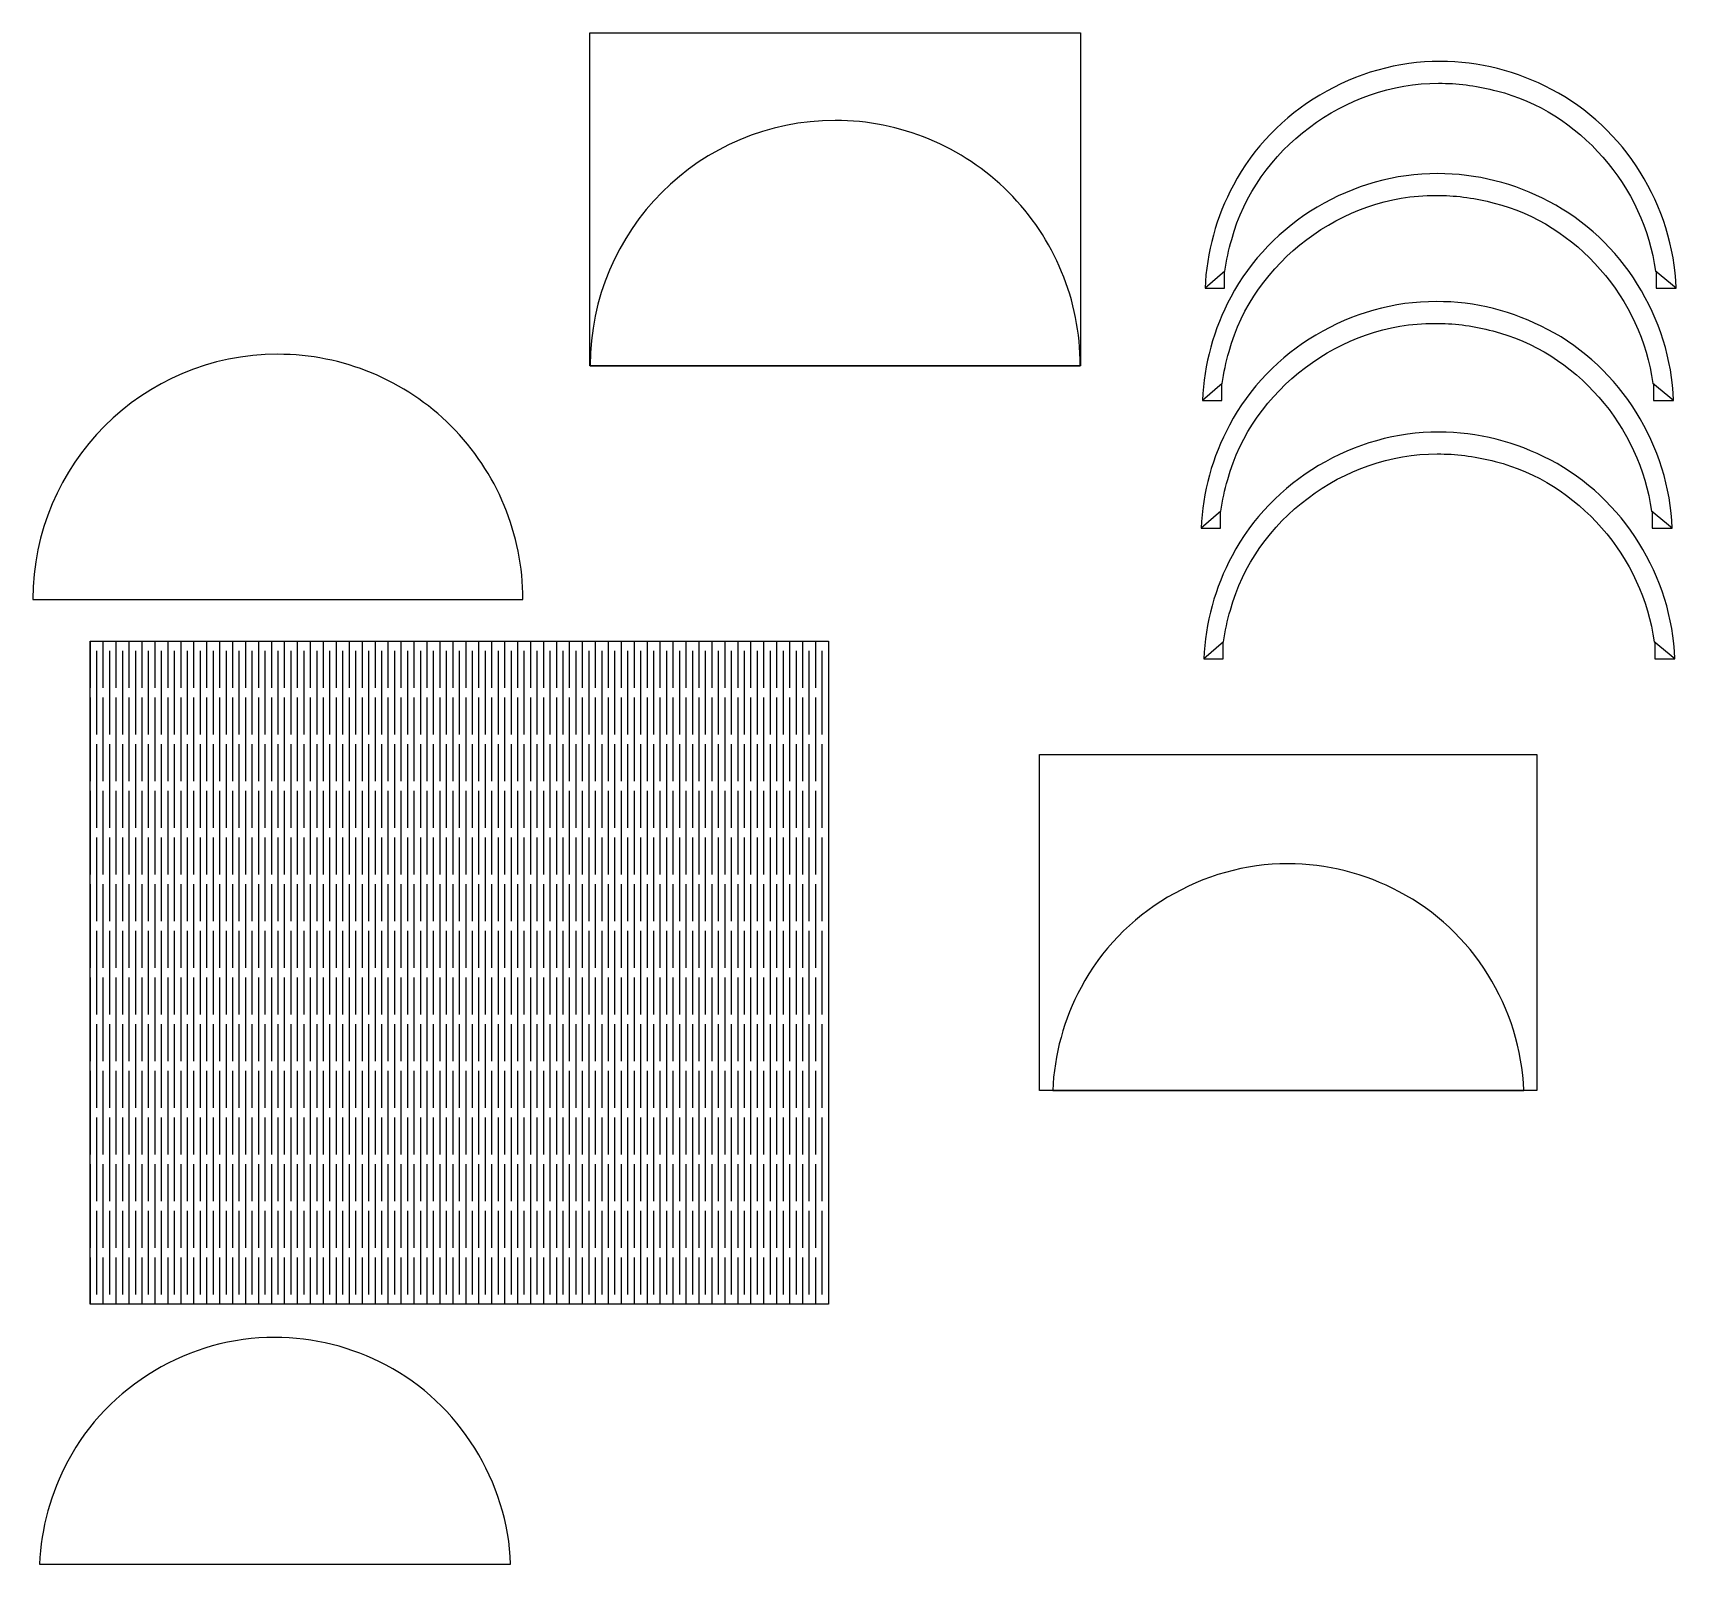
# Model space of a CAD drawing. Extents: x -476 to 26, y -191 to 277.
import ezdxf

# ---------------------------------------------------------------- set-up
doc = ezdxf.new("R2010")
doc.units = 0
doc.layers.get('0').update_dxf_attribs({"linetype": 'CONTINUOUS'})

msp = doc.modelspace()

# ---------------------------------------------------------------- linework, layer by layer
at = {"color": 7}
for points in [[(-305.617513, 276.852765), (-155.595179, 276.852765), (-155.595179, 175.112653), (-305.617513, 175.112653), (-305.617513, 276.852765)], [(-45.675192, 268.087304), (-45.675192, 268.087304)], [(-230.606679, 250.082286), (-230.606679, 250.082286)], [(-46.48154, 233.817463), (-46.48154, 233.817463)], [(-117.558072, 198.786867), (-111.595027, 198.786867), (-111.595027, 203.413215), (-111.595027, 203.977659), (-111.516753, 203.977659)], [(20.095813, 203.977687), (20.300314, 203.977687), (20.300314, 198.786895), (26.441405, 198.786895)], [(-46.884875, 194.709563), (-46.884875, 194.709563)], [(-400.992792, 178.607098), (-400.992989, 178.607098)], [(-118.364423, 164.517026), (-112.401378, 164.517026), (-112.401378, 169.143374), (-112.401378, 169.707818), (-112.323104, 169.707818)], [(19.289463, 169.707846), (19.493964, 169.707846), (19.493964, 164.517054), (25.635056, 164.517054)], [(-46.078369, 154.795241), (-46.078369, 154.795241)], [(-118.767756, 125.409126), (-112.80471, 125.409126), (-112.80471, 130.035473), (-112.80471, 130.599918), (-112.726436, 130.599918)], [(18.886132, 130.599946), (19.090633, 130.599946), (19.090633, 125.409154), (25.231722, 125.409154)], [(-458.417337, 90.960071), (-232.706347, 90.960071), (-232.706347, -111.750911), (-458.417337, -111.750911), (-458.417337, 90.960071), (-458.417337, 76.695001)], [(-117.961249, 85.494804), (-111.998204, 85.494804), (-111.998204, 90.121151), (-111.998204, 90.685596), (-111.91993, 90.685596)], [(19.692638, 90.685624), (19.897139, 90.685624), (19.897139, 85.494832), (26.03823, 85.494832)], [(-168.143002, 56.303479), (-16.123875, 56.303479), (-16.123875, -46.433634), (-168.143002, -46.433634), (-168.143002, 56.303479)], [(-92.249896, 22.838792), (-92.249896, 22.838792)], [(-401.959713, -121.911476), (-401.959713, -121.911476)]]:
    msp.add_lwpolyline(points, close=True, dxfattribs=at)
for points in [[(-454.457496, 90.960071), (-454.457496, 76.695001)], [(-450.497654, 90.960071), (-450.497654, 76.695001)], [(-446.537812, 90.960071), (-446.537812, 76.695001)], [(-442.57797, 90.960071), (-442.57797, 76.695001)], [(-438.618129, 90.960071), (-438.618129, 76.695001)], [(-434.658287, 90.960071), (-434.658287, 76.695001)], [(-430.698445, 90.960071), (-430.698445, 76.695001)], [(-426.738603, 90.960071), (-426.738603, 76.695001)], [(-422.778762, 90.960071), (-422.778762, 76.695001)], [(-418.81892, 90.960071), (-418.81892, 76.695001)], [(-414.859078, 90.960071), (-414.859078, 76.695001)], [(-410.899237, 90.960071), (-410.899237, 76.695001)], [(-406.939395, 90.960071), (-406.939395, 76.695001)], [(-402.979553, 90.960071), (-402.979553, 76.695001)], [(-399.019711, 90.960071), (-399.019711, 76.695001)], [(-395.05987, 90.960071), (-395.05987, 76.695001)], [(-391.100028, 90.960071), (-391.100028, 76.695001)], [(-387.140186, 90.960071), (-387.140186, 76.695001)], [(-383.180344, 90.960071), (-383.180344, 76.695001)], [(-379.220503, 90.960071), (-379.220503, 76.695001)], [(-375.260661, 90.960071), (-375.260661, 76.695001)], [(-371.300819, 90.960071), (-371.300819, 76.695001)], [(-367.340978, 90.960071), (-367.340978, 76.695001)], [(-363.381136, 90.960071), (-363.381136, 76.695001)], [(-359.421294, 90.960071), (-359.421294, 76.695001)], [(-355.461452, 90.960071), (-355.461452, 76.695001)], [(-351.501611, 90.960071), (-351.501611, 76.695001)], [(-347.541769, 90.960071), (-347.541769, 76.695001)], [(-343.581927, 90.960071), (-343.581927, 76.695001)], [(-339.622085, 90.960071), (-339.622085, 76.695001)], [(-335.662244, 90.960071), (-335.662244, 76.695001)], [(-331.702402, 90.960071), (-331.702402, 76.695001)], [(-327.74256, 90.960071), (-327.74256, 76.695001)], [(-323.782719, 90.960071), (-323.782719, 76.695001)], [(-319.822877, 90.960071), (-319.822877, 76.695001)], [(-315.863035, 90.960071), (-315.863035, 76.695001)], [(-311.903193, 90.960071), (-311.903193, 76.695001)], [(-307.943352, 90.960071), (-307.943352, 76.695001)], [(-303.98351, 90.960071), (-303.98351, 76.695001)], [(-300.023668, 90.960071), (-300.023668, 76.695001)], [(-296.063826, 90.960071), (-296.063826, 76.695001)], [(-292.103985, 90.960071), (-292.103985, 76.695001)], [(-288.144143, 90.960071), (-288.144143, 76.695001)], [(-284.184301, 90.960071), (-284.184301, 76.695001)], [(-280.224459, 90.960071), (-280.224459, 76.695001)], [(-276.264618, 90.960071), (-276.264618, 76.695001)], [(-272.304776, 90.960071), (-272.304776, 76.695001)], [(-268.344934, 90.960071), (-268.344934, 76.695001)], [(-264.385093, 90.960071), (-264.385093, 76.695001)], [(-260.425251, 90.960071), (-260.425251, 76.695001)], [(-256.465409, 90.960071), (-256.465409, 76.695001)], [(-252.505567, 90.960071), (-252.505567, 76.695001)], [(-248.545726, 90.960071), (-248.545726, 76.695001)], [(-244.585884, 90.960071), (-244.585884, 76.695001)], [(-240.626042, 90.960071), (-240.626042, 76.695001)], [(-236.6662, 90.960071), (-236.6662, 76.695001)], [(-232.706359, 90.960071), (-232.706359, 76.695001)], [(-456.437416, 87.960071), (-456.437416, 62.42993)], [(-452.477575, 87.960071), (-452.477575, 62.42993)], [(-448.517733, 87.960071), (-448.517733, 62.42993)], [(-444.557891, 87.960071), (-444.557891, 62.42993)], [(-440.59805, 87.960071), (-440.59805, 62.42993)], [(-436.638208, 87.960071), (-436.638208, 62.42993)], [(-432.678366, 87.960071), (-432.678366, 62.42993)], [(-428.718524, 87.960071), (-428.718524, 62.42993)], [(-424.758683, 87.960071), (-424.758683, 62.42993)], [(-420.798841, 87.960071), (-420.798841, 62.42993)], [(-416.838999, 87.960071), (-416.838999, 62.42993)], [(-412.879157, 87.960071), (-412.879157, 62.42993)], [(-408.919316, 87.960071), (-408.919316, 62.42993)], [(-404.959474, 87.960071), (-404.959474, 62.42993)], [(-400.999632, 87.960071), (-400.999632, 62.42993)], [(-397.039791, 87.960071), (-397.039791, 62.42993)], [(-393.079949, 87.960071), (-393.079949, 62.42993)], [(-389.120107, 87.960071), (-389.120107, 62.42993)], [(-385.160265, 87.960071), (-385.160265, 62.42993)], [(-381.200424, 87.960071), (-381.200424, 62.42993)], [(-377.240582, 87.960071), (-377.240582, 62.42993)], [(-373.28074, 87.960071), (-373.28074, 62.42993)], [(-369.320898, 87.960071), (-369.320898, 62.42993)], [(-365.361057, 87.960071), (-365.361057, 62.42993)], [(-361.401215, 87.960071), (-361.401215, 62.42993)], [(-357.441373, 87.960071), (-357.441373, 62.42993)], [(-353.481531, 87.960071), (-353.481531, 62.42993)], [(-349.52169, 87.960071), (-349.52169, 62.42993)], [(-345.561848, 87.960071), (-345.561848, 62.42993)], [(-341.602006, 87.960071), (-341.602006, 62.42993)], [(-337.642165, 87.960071), (-337.642165, 62.42993)], [(-333.682323, 87.960071), (-333.682323, 62.42993)], [(-329.722481, 87.960071), (-329.722481, 62.42993)], [(-325.762639, 87.960071), (-325.762639, 62.42993)], [(-321.802798, 87.960071), (-321.802798, 62.42993)], [(-317.842956, 87.960071), (-317.842956, 62.42993)], [(-313.883114, 87.960071), (-313.883114, 62.42993)], [(-309.923272, 87.960071), (-309.923272, 62.42993)], [(-305.963431, 87.960071), (-305.963431, 62.42993)], [(-302.003589, 87.960071), (-302.003589, 62.42993)], [(-298.043747, 87.960071), (-298.043747, 62.42993)], [(-294.083906, 87.960071), (-294.083906, 62.42993)], [(-290.124064, 87.960071), (-290.124064, 62.42993)], [(-286.164222, 87.960071), (-286.164222, 62.42993)], [(-282.20438, 87.960071), (-282.20438, 62.42993)], [(-278.244539, 87.960071), (-278.244539, 62.42993)], [(-274.284697, 87.960071), (-274.284697, 62.42993)], [(-270.324855, 87.960071), (-270.324855, 62.42993)], [(-266.365013, 87.960071), (-266.365013, 62.42993)], [(-262.405172, 87.960071), (-262.405172, 62.42993)], [(-258.44533, 87.960071), (-258.44533, 62.42993)], [(-254.485488, 87.960071), (-254.485488, 62.42993)], [(-250.525647, 87.960071), (-250.525647, 62.42993)], [(-246.565805, 87.960071), (-246.565805, 62.42993)], [(-242.605963, 87.960071), (-242.605963, 62.42993)], [(-238.646121, 87.960071), (-238.646121, 62.42993)], [(-234.68628, 87.960071), (-234.68628, 62.42993)], [(-458.417337, 73.695001), (-458.417337, 48.16486)], [(-454.457496, 73.695001), (-454.457496, 48.16486)], [(-450.497654, 73.695001), (-450.497654, 48.16486)], [(-446.537812, 73.695001), (-446.537812, 48.16486)], [(-442.57797, 73.695001), (-442.57797, 48.16486)], [(-438.618129, 73.695001), (-438.618129, 48.16486)], [(-434.658287, 73.695001), (-434.658287, 48.16486)], [(-430.698445, 73.695001), (-430.698445, 48.16486)], [(-426.738603, 73.695001), (-426.738603, 48.16486)], [(-422.778762, 73.695001), (-422.778762, 48.16486)], [(-418.81892, 73.695001), (-418.81892, 48.16486)], [(-414.859078, 73.695001), (-414.859078, 48.16486)], [(-410.899237, 73.695001), (-410.899237, 48.16486)], [(-406.939395, 73.695001), (-406.939395, 48.16486)], [(-402.979553, 73.695001), (-402.979553, 48.16486)], [(-399.019711, 73.695001), (-399.019711, 48.16486)], [(-395.05987, 73.695001), (-395.05987, 48.16486)], [(-391.100028, 73.695001), (-391.100028, 48.16486)], [(-387.140186, 73.695001), (-387.140186, 48.16486)], [(-383.180344, 73.695001), (-383.180344, 48.16486)], [(-379.220503, 73.695001), (-379.220503, 48.16486)], [(-375.260661, 73.695001), (-375.260661, 48.16486)], [(-371.300819, 73.695001), (-371.300819, 48.16486)], [(-367.340978, 73.695001), (-367.340978, 48.16486)], [(-363.381136, 73.695001), (-363.381136, 48.16486)], [(-359.421294, 73.695001), (-359.421294, 48.16486)], [(-355.461452, 73.695001), (-355.461452, 48.16486)], [(-351.501611, 73.695001), (-351.501611, 48.16486)], [(-347.541769, 73.695001), (-347.541769, 48.16486)], [(-343.581927, 73.695001), (-343.581927, 48.16486)], [(-339.622085, 73.695001), (-339.622085, 48.16486)], [(-335.662244, 73.695001), (-335.662244, 48.16486)], [(-331.702402, 73.695001), (-331.702402, 48.16486)], [(-327.74256, 73.695001), (-327.74256, 48.16486)], [(-323.782719, 73.695001), (-323.782719, 48.16486)], [(-319.822877, 73.695001), (-319.822877, 48.16486)], [(-315.863035, 73.695001), (-315.863035, 48.16486)], [(-311.903193, 73.695001), (-311.903193, 48.16486)], [(-307.943352, 73.695001), (-307.943352, 48.16486)], [(-303.98351, 73.695001), (-303.98351, 48.16486)], [(-300.023668, 73.695001), (-300.023668, 48.16486)], [(-296.063826, 73.695001), (-296.063826, 48.16486)], [(-292.103985, 73.695001), (-292.103985, 48.16486)], [(-288.144143, 73.695001), (-288.144143, 48.16486)], [(-284.184301, 73.695001), (-284.184301, 48.16486)], [(-280.224459, 73.695001), (-280.224459, 48.16486)], [(-276.264618, 73.695001), (-276.264618, 48.16486)], [(-272.304776, 73.695001), (-272.304776, 48.16486)], [(-268.344934, 73.695001), (-268.344934, 48.16486)], [(-264.385093, 73.695001), (-264.385093, 48.16486)], [(-260.425251, 73.695001), (-260.425251, 48.16486)], [(-256.465409, 73.695001), (-256.465409, 48.16486)], [(-252.505567, 73.695001), (-252.505567, 48.16486)], [(-248.545726, 73.695001), (-248.545726, 48.16486)], [(-244.585884, 73.695001), (-244.585884, 48.16486)], [(-240.626042, 73.695001), (-240.626042, 48.16486)], [(-236.6662, 73.695001), (-236.6662, 48.16486)], [(-232.706359, 73.695001), (-232.706359, 48.16486)], [(-456.437416, 59.42993), (-456.437416, 33.89979)], [(-452.477575, 59.42993), (-452.477575, 33.89979)], [(-448.517733, 59.42993), (-448.517733, 33.89979)], [(-444.557891, 59.42993), (-444.557891, 33.89979)], [(-440.59805, 59.42993), (-440.59805, 33.89979)], [(-436.638208, 59.42993), (-436.638208, 33.89979)], [(-432.678366, 59.42993), (-432.678366, 33.89979)], [(-428.718524, 59.42993), (-428.718524, 33.89979)], [(-424.758683, 59.42993), (-424.758683, 33.89979)], [(-420.798841, 59.42993), (-420.798841, 33.89979)], [(-416.838999, 59.42993), (-416.838999, 33.89979)], [(-412.879157, 59.42993), (-412.879157, 33.89979)], [(-408.919316, 59.42993), (-408.919316, 33.89979)], [(-404.959474, 59.42993), (-404.959474, 33.89979)], [(-400.999632, 59.42993), (-400.999632, 33.89979)], [(-397.039791, 59.42993), (-397.039791, 33.89979)], [(-393.079949, 59.42993), (-393.079949, 33.89979)], [(-389.120107, 59.42993), (-389.120107, 33.89979)], [(-385.160265, 59.42993), (-385.160265, 33.89979)], [(-381.200424, 59.42993), (-381.200424, 33.89979)], [(-377.240582, 59.42993), (-377.240582, 33.89979)], [(-373.28074, 59.42993), (-373.28074, 33.89979)], [(-369.320898, 59.42993), (-369.320898, 33.89979)], [(-365.361057, 59.42993), (-365.361057, 33.89979)], [(-361.401215, 59.42993), (-361.401215, 33.89979)], [(-357.441373, 59.42993), (-357.441373, 33.89979)], [(-353.481531, 59.42993), (-353.481531, 33.89979)], [(-349.52169, 59.42993), (-349.52169, 33.89979)], [(-345.561848, 59.42993), (-345.561848, 33.89979)], [(-341.602006, 59.42993), (-341.602006, 33.89979)], [(-337.642165, 59.42993), (-337.642165, 33.89979)], [(-333.682323, 59.42993), (-333.682323, 33.89979)], [(-329.722481, 59.42993), (-329.722481, 33.89979)], [(-325.762639, 59.42993), (-325.762639, 33.89979)], [(-321.802798, 59.42993), (-321.802798, 33.89979)], [(-317.842956, 59.42993), (-317.842956, 33.89979)], [(-313.883114, 59.42993), (-313.883114, 33.89979)], [(-309.923272, 59.42993), (-309.923272, 33.89979)], [(-305.963431, 59.42993), (-305.963431, 33.89979)], [(-302.003589, 59.42993), (-302.003589, 33.89979)], [(-298.043747, 59.42993), (-298.043747, 33.89979)], [(-294.083906, 59.42993), (-294.083906, 33.89979)], [(-290.124064, 59.42993), (-290.124064, 33.89979)], [(-286.164222, 59.42993), (-286.164222, 33.89979)], [(-282.20438, 59.42993), (-282.20438, 33.89979)], [(-278.244539, 59.42993), (-278.244539, 33.89979)], [(-274.284697, 59.42993), (-274.284697, 33.89979)], [(-270.324855, 59.42993), (-270.324855, 33.89979)], [(-266.365013, 59.42993), (-266.365013, 33.89979)], [(-262.405172, 59.42993), (-262.405172, 33.89979)], [(-258.44533, 59.42993), (-258.44533, 33.89979)], [(-254.485488, 59.42993), (-254.485488, 33.89979)], [(-250.525647, 59.42993), (-250.525647, 33.89979)], [(-246.565805, 59.42993), (-246.565805, 33.89979)], [(-242.605963, 59.42993), (-242.605963, 33.89979)], [(-238.646121, 59.42993), (-238.646121, 33.89979)], [(-234.68628, 59.42993), (-234.68628, 33.89979)], [(-458.417337, 45.16486), (-458.417337, 19.634719)], [(-454.457496, 45.16486), (-454.457496, 19.634719)], [(-450.497654, 45.16486), (-450.497654, 19.634719)], [(-446.537812, 45.16486), (-446.537812, 19.634719)], [(-442.57797, 45.16486), (-442.57797, 19.634719)], [(-438.618129, 45.16486), (-438.618129, 19.634719)], [(-434.658287, 45.16486), (-434.658287, 19.634719)], [(-430.698445, 45.16486), (-430.698445, 19.634719)], [(-426.738603, 45.16486), (-426.738603, 19.634719)], [(-422.778762, 45.16486), (-422.778762, 19.634719)], [(-418.81892, 45.16486), (-418.81892, 19.634719)], [(-414.859078, 45.16486), (-414.859078, 19.634719)], [(-410.899237, 45.16486), (-410.899237, 19.634719)], [(-406.939395, 45.16486), (-406.939395, 19.634719)], [(-402.979553, 45.16486), (-402.979553, 19.634719)], [(-399.019711, 45.16486), (-399.019711, 19.634719)], [(-395.05987, 45.16486), (-395.05987, 19.634719)], [(-391.100028, 45.16486), (-391.100028, 19.634719)], [(-387.140186, 45.16486), (-387.140186, 19.634719)], [(-383.180344, 45.16486), (-383.180344, 19.634719)], [(-379.220503, 45.16486), (-379.220503, 19.634719)], [(-375.260661, 45.16486), (-375.260661, 19.634719)], [(-371.300819, 45.16486), (-371.300819, 19.634719)], [(-367.340978, 45.16486), (-367.340978, 19.634719)], [(-363.381136, 45.16486), (-363.381136, 19.634719)], [(-359.421294, 45.16486), (-359.421294, 19.634719)], [(-355.461452, 45.16486), (-355.461452, 19.634719)], [(-351.501611, 45.16486), (-351.501611, 19.634719)], [(-347.541769, 45.16486), (-347.541769, 19.634719)], [(-343.581927, 45.16486), (-343.581927, 19.634719)], [(-339.622085, 45.16486), (-339.622085, 19.634719)], [(-335.662244, 45.16486), (-335.662244, 19.634719)], [(-331.702402, 45.16486), (-331.702402, 19.634719)], [(-327.74256, 45.16486), (-327.74256, 19.634719)], [(-323.782719, 45.16486), (-323.782719, 19.634719)], [(-319.822877, 45.16486), (-319.822877, 19.634719)], [(-315.863035, 45.16486), (-315.863035, 19.634719)], [(-311.903193, 45.16486), (-311.903193, 19.634719)], [(-307.943352, 45.16486), (-307.943352, 19.634719)], [(-303.98351, 45.16486), (-303.98351, 19.634719)], [(-300.023668, 45.16486), (-300.023668, 19.634719)], [(-296.063826, 45.16486), (-296.063826, 19.634719)], [(-292.103985, 45.16486), (-292.103985, 19.634719)], [(-288.144143, 45.16486), (-288.144143, 19.634719)], [(-284.184301, 45.16486), (-284.184301, 19.634719)], [(-280.224459, 45.16486), (-280.224459, 19.634719)], [(-276.264618, 45.16486), (-276.264618, 19.634719)], [(-272.304776, 45.16486), (-272.304776, 19.634719)], [(-268.344934, 45.16486), (-268.344934, 19.634719)], [(-264.385093, 45.16486), (-264.385093, 19.634719)], [(-260.425251, 45.16486), (-260.425251, 19.634719)], [(-256.465409, 45.16486), (-256.465409, 19.634719)], [(-252.505567, 45.16486), (-252.505567, 19.634719)], [(-248.545726, 45.16486), (-248.545726, 19.634719)], [(-244.585884, 45.16486), (-244.585884, 19.634719)], [(-240.626042, 45.16486), (-240.626042, 19.634719)], [(-236.6662, 45.16486), (-236.6662, 19.634719)], [(-232.706359, 45.16486), (-232.706359, 19.634719)], [(-456.437416, 30.89979), (-456.437416, 5.369649)], [(-452.477575, 30.89979), (-452.477575, 5.369649)], [(-448.517733, 30.89979), (-448.517733, 5.369649)], [(-444.557891, 30.89979), (-444.557891, 5.369649)], [(-440.59805, 30.89979), (-440.59805, 5.369649)], [(-436.638208, 30.89979), (-436.638208, 5.369649)], [(-432.678366, 30.89979), (-432.678366, 5.369649)], [(-428.718524, 30.89979), (-428.718524, 5.369649)], [(-424.758683, 30.89979), (-424.758683, 5.369649)], [(-420.798841, 30.89979), (-420.798841, 5.369649)], [(-416.838999, 30.89979), (-416.838999, 5.369649)], [(-412.879157, 30.89979), (-412.879157, 5.369649)], [(-408.919316, 30.89979), (-408.919316, 5.369649)], [(-404.959474, 30.89979), (-404.959474, 5.369649)], [(-400.999632, 30.89979), (-400.999632, 5.369649)], [(-397.039791, 30.89979), (-397.039791, 5.369649)], [(-393.079949, 30.89979), (-393.079949, 5.369649)], [(-389.120107, 30.89979), (-389.120107, 5.369649)], [(-385.160265, 30.89979), (-385.160265, 5.369649)], [(-381.200424, 30.89979), (-381.200424, 5.369649)], [(-377.240582, 30.89979), (-377.240582, 5.369649)], [(-373.28074, 30.89979), (-373.28074, 5.369649)], [(-369.320898, 30.89979), (-369.320898, 5.369649)], [(-365.361057, 30.89979), (-365.361057, 5.369649)], [(-361.401215, 30.89979), (-361.401215, 5.369649)], [(-357.441373, 30.89979), (-357.441373, 5.369649)], [(-353.481531, 30.89979), (-353.481531, 5.369649)], [(-349.52169, 30.89979), (-349.52169, 5.369649)], [(-345.561848, 30.89979), (-345.561848, 5.369649)], [(-341.602006, 30.89979), (-341.602006, 5.369649)], [(-337.642165, 30.89979), (-337.642165, 5.369649)], [(-333.682323, 30.89979), (-333.682323, 5.369649)], [(-329.722481, 30.89979), (-329.722481, 5.369649)], [(-325.762639, 30.89979), (-325.762639, 5.369649)], [(-321.802798, 30.89979), (-321.802798, 5.369649)], [(-317.842956, 30.89979), (-317.842956, 5.369649)], [(-313.883114, 30.89979), (-313.883114, 5.369649)], [(-309.923272, 30.89979), (-309.923272, 5.369649)], [(-305.963431, 30.89979), (-305.963431, 5.369649)], [(-302.003589, 30.89979), (-302.003589, 5.369649)], [(-298.043747, 30.89979), (-298.043747, 5.369649)], [(-294.083906, 30.89979), (-294.083906, 5.369649)], [(-290.124064, 30.89979), (-290.124064, 5.369649)], [(-286.164222, 30.89979), (-286.164222, 5.369649)], [(-282.20438, 30.89979), (-282.20438, 5.369649)], [(-278.244539, 30.89979), (-278.244539, 5.369649)], [(-274.284697, 30.89979), (-274.284697, 5.369649)], [(-270.324855, 30.89979), (-270.324855, 5.369649)], [(-266.365013, 30.89979), (-266.365013, 5.369649)], [(-262.405172, 30.89979), (-262.405172, 5.369649)], [(-258.44533, 30.89979), (-258.44533, 5.369649)], [(-254.485488, 30.89979), (-254.485488, 5.369649)], [(-250.525647, 30.89979), (-250.525647, 5.369649)], [(-246.565805, 30.89979), (-246.565805, 5.369649)], [(-242.605963, 30.89979), (-242.605963, 5.369649)], [(-238.646121, 30.89979), (-238.646121, 5.369649)], [(-234.68628, 30.89979), (-234.68628, 5.369649)], [(-458.417337, 16.634719), (-458.417337, -8.895421)], [(-454.457496, 16.634719), (-454.457496, -8.895421)], [(-450.497654, 16.634719), (-450.497654, -8.895421)], [(-446.537812, 16.634719), (-446.537812, -8.895421)], [(-442.57797, 16.634719), (-442.57797, -8.895421)], [(-438.618129, 16.634719), (-438.618129, -8.895421)], [(-434.658287, 16.634719), (-434.658287, -8.895421)], [(-430.698445, 16.634719), (-430.698445, -8.895421)], [(-426.738603, 16.634719), (-426.738603, -8.895421)], [(-422.778762, 16.634719), (-422.778762, -8.895421)], [(-418.81892, 16.634719), (-418.81892, -8.895421)], [(-414.859078, 16.634719), (-414.859078, -8.895421)], [(-410.899237, 16.634719), (-410.899237, -8.895421)], [(-406.939395, 16.634719), (-406.939395, -8.895421)], [(-402.979553, 16.634719), (-402.979553, -8.895421)], [(-399.019711, 16.634719), (-399.019711, -8.895421)], [(-395.05987, 16.634719), (-395.05987, -8.895421)], [(-391.100028, 16.634719), (-391.100028, -8.895421)], [(-387.140186, 16.634719), (-387.140186, -8.895421)], [(-383.180344, 16.634719), (-383.180344, -8.895421)], [(-379.220503, 16.634719), (-379.220503, -8.895421)], [(-375.260661, 16.634719), (-375.260661, -8.895421)], [(-371.300819, 16.634719), (-371.300819, -8.895421)], [(-367.340978, 16.634719), (-367.340978, -8.895421)], [(-363.381136, 16.634719), (-363.381136, -8.895421)], [(-359.421294, 16.634719), (-359.421294, -8.895421)], [(-355.461452, 16.634719), (-355.461452, -8.895421)], [(-351.501611, 16.634719), (-351.501611, -8.895421)], [(-347.541769, 16.634719), (-347.541769, -8.895421)], [(-343.581927, 16.634719), (-343.581927, -8.895421)], [(-339.622085, 16.634719), (-339.622085, -8.895421)], [(-335.662244, 16.634719), (-335.662244, -8.895421)], [(-331.702402, 16.634719), (-331.702402, -8.895421)], [(-327.74256, 16.634719), (-327.74256, -8.895421)], [(-323.782719, 16.634719), (-323.782719, -8.895421)], [(-319.822877, 16.634719), (-319.822877, -8.895421)], [(-315.863035, 16.634719), (-315.863035, -8.895421)], [(-311.903193, 16.634719), (-311.903193, -8.895421)], [(-307.943352, 16.634719), (-307.943352, -8.895421)], [(-303.98351, 16.634719), (-303.98351, -8.895421)], [(-300.023668, 16.634719), (-300.023668, -8.895421)], [(-296.063826, 16.634719), (-296.063826, -8.895421)], [(-292.103985, 16.634719), (-292.103985, -8.895421)], [(-288.144143, 16.634719), (-288.144143, -8.895421)], [(-284.184301, 16.634719), (-284.184301, -8.895421)], [(-280.224459, 16.634719), (-280.224459, -8.895421)], [(-276.264618, 16.634719), (-276.264618, -8.895421)], [(-272.304776, 16.634719), (-272.304776, -8.895421)], [(-268.344934, 16.634719), (-268.344934, -8.895421)], [(-264.385093, 16.634719), (-264.385093, -8.895421)], [(-260.425251, 16.634719), (-260.425251, -8.895421)], [(-256.465409, 16.634719), (-256.465409, -8.895421)], [(-252.505567, 16.634719), (-252.505567, -8.895421)], [(-248.545726, 16.634719), (-248.545726, -8.895421)], [(-244.585884, 16.634719), (-244.585884, -8.895421)], [(-240.626042, 16.634719), (-240.626042, -8.895421)], [(-236.6662, 16.634719), (-236.6662, -8.895421)], [(-232.706359, 16.634719), (-232.706359, -8.895421)], [(-456.437416, 2.369649), (-456.437416, -23.160492)], [(-452.477575, 2.369649), (-452.477575, -23.160492)], [(-448.517733, 2.369649), (-448.517733, -23.160492)], [(-444.557891, 2.369649), (-444.557891, -23.160492)], [(-440.59805, 2.369649), (-440.59805, -23.160492)], [(-436.638208, 2.369649), (-436.638208, -23.160492)], [(-432.678366, 2.369649), (-432.678366, -23.160492)], [(-428.718524, 2.369649), (-428.718524, -23.160492)], [(-424.758683, 2.369649), (-424.758683, -23.160492)], [(-420.798841, 2.369649), (-420.798841, -23.160492)], [(-416.838999, 2.369649), (-416.838999, -23.160492)], [(-412.879157, 2.369649), (-412.879157, -23.160492)], [(-408.919316, 2.369649), (-408.919316, -23.160492)], [(-404.959474, 2.369649), (-404.959474, -23.160492)], [(-400.999632, 2.369649), (-400.999632, -23.160492)], [(-397.039791, 2.369649), (-397.039791, -23.160492)], [(-393.079949, 2.369649), (-393.079949, -23.160492)], [(-389.120107, 2.369649), (-389.120107, -23.160492)], [(-385.160265, 2.369649), (-385.160265, -23.160492)], [(-381.200424, 2.369649), (-381.200424, -23.160492)], [(-377.240582, 2.369649), (-377.240582, -23.160492)], [(-373.28074, 2.369649), (-373.28074, -23.160492)], [(-369.320898, 2.369649), (-369.320898, -23.160492)], [(-365.361057, 2.369649), (-365.361057, -23.160492)], [(-361.401215, 2.369649), (-361.401215, -23.160492)], [(-357.441373, 2.369649), (-357.441373, -23.160492)], [(-353.481531, 2.369649), (-353.481531, -23.160492)], [(-349.52169, 2.369649), (-349.52169, -23.160492)], [(-345.561848, 2.369649), (-345.561848, -23.160492)], [(-341.602006, 2.369649), (-341.602006, -23.160492)], [(-337.642165, 2.369649), (-337.642165, -23.160492)], [(-333.682323, 2.369649), (-333.682323, -23.160492)], [(-329.722481, 2.369649), (-329.722481, -23.160492)], [(-325.762639, 2.369649), (-325.762639, -23.160492)], [(-321.802798, 2.369649), (-321.802798, -23.160492)], [(-317.842956, 2.369649), (-317.842956, -23.160492)], [(-313.883114, 2.369649), (-313.883114, -23.160492)], [(-309.923272, 2.369649), (-309.923272, -23.160492)], [(-305.963431, 2.369649), (-305.963431, -23.160492)], [(-302.003589, 2.369649), (-302.003589, -23.160492)], [(-298.043747, 2.369649), (-298.043747, -23.160492)], [(-294.083906, 2.369649), (-294.083906, -23.160492)], [(-290.124064, 2.369649), (-290.124064, -23.160492)], [(-286.164222, 2.369649), (-286.164222, -23.160492)], [(-282.20438, 2.369649), (-282.20438, -23.160492)], [(-278.244539, 2.369649), (-278.244539, -23.160492)], [(-274.284697, 2.369649), (-274.284697, -23.160492)], [(-270.324855, 2.369649), (-270.324855, -23.160492)], [(-266.365013, 2.369649), (-266.365013, -23.160492)], [(-262.405172, 2.369649), (-262.405172, -23.160492)], [(-258.44533, 2.369649), (-258.44533, -23.160492)], [(-254.485488, 2.369649), (-254.485488, -23.160492)], [(-250.525647, 2.369649), (-250.525647, -23.160492)], [(-246.565805, 2.369649), (-246.565805, -23.160492)], [(-242.605963, 2.369649), (-242.605963, -23.160492)], [(-238.646121, 2.369649), (-238.646121, -23.160492)], [(-234.68628, 2.369649), (-234.68628, -23.160492)], [(-458.417337, -11.895421), (-458.417337, -37.425562)], [(-454.457496, -11.895421), (-454.457496, -37.425562)], [(-450.497654, -11.895421), (-450.497654, -37.425562)], [(-446.537812, -11.895421), (-446.537812, -37.425562)], [(-442.57797, -11.895421), (-442.57797, -37.425562)], [(-438.618129, -11.895421), (-438.618129, -37.425562)], [(-434.658287, -11.895421), (-434.658287, -37.425562)], [(-430.698445, -11.895421), (-430.698445, -37.425562)], [(-426.738603, -11.895421), (-426.738603, -37.425562)], [(-422.778762, -11.895421), (-422.778762, -37.425562)], [(-418.81892, -11.895421), (-418.81892, -37.425562)], [(-414.859078, -11.895421), (-414.859078, -37.425562)], [(-410.899237, -11.895421), (-410.899237, -37.425562)], [(-406.939395, -11.895421), (-406.939395, -37.425562)], [(-402.979553, -11.895421), (-402.979553, -37.425562)], [(-399.019711, -11.895421), (-399.019711, -37.425562)], [(-395.05987, -11.895421), (-395.05987, -37.425562)], [(-391.100028, -11.895421), (-391.100028, -37.425562)], [(-387.140186, -11.895421), (-387.140186, -37.425562)], [(-383.180344, -11.895421), (-383.180344, -37.425562)], [(-379.220503, -11.895421), (-379.220503, -37.425562)], [(-375.260661, -11.895421), (-375.260661, -37.425562)], [(-371.300819, -11.895421), (-371.300819, -37.425562)], [(-367.340978, -11.895421), (-367.340978, -37.425562)], [(-363.381136, -11.895421), (-363.381136, -37.425562)], [(-359.421294, -11.895421), (-359.421294, -37.425562)], [(-355.461452, -11.895421), (-355.461452, -37.425562)], [(-351.501611, -11.895421), (-351.501611, -37.425562)], [(-347.541769, -11.895421), (-347.541769, -37.425562)], [(-343.581927, -11.895421), (-343.581927, -37.425562)], [(-339.622085, -11.895421), (-339.622085, -37.425562)], [(-335.662244, -11.895421), (-335.662244, -37.425562)], [(-331.702402, -11.895421), (-331.702402, -37.425562)], [(-327.74256, -11.895421), (-327.74256, -37.425562)], [(-323.782719, -11.895421), (-323.782719, -37.425562)], [(-319.822877, -11.895421), (-319.822877, -37.425562)], [(-315.863035, -11.895421), (-315.863035, -37.425562)], [(-311.903193, -11.895421), (-311.903193, -37.425562)], [(-307.943352, -11.895421), (-307.943352, -37.425562)], [(-303.98351, -11.895421), (-303.98351, -37.425562)], [(-300.023668, -11.895421), (-300.023668, -37.425562)], [(-296.063826, -11.895421), (-296.063826, -37.425562)], [(-292.103985, -11.895421), (-292.103985, -37.425562)], [(-288.144143, -11.895421), (-288.144143, -37.425562)], [(-284.184301, -11.895421), (-284.184301, -37.425562)], [(-280.224459, -11.895421), (-280.224459, -37.425562)], [(-276.264618, -11.895421), (-276.264618, -37.425562)], [(-272.304776, -11.895421), (-272.304776, -37.425562)], [(-268.344934, -11.895421), (-268.344934, -37.425562)], [(-264.385093, -11.895421), (-264.385093, -37.425562)], [(-260.425251, -11.895421), (-260.425251, -37.425562)], [(-256.465409, -11.895421), (-256.465409, -37.425562)], [(-252.505567, -11.895421), (-252.505567, -37.425562)], [(-248.545726, -11.895421), (-248.545726, -37.425562)], [(-244.585884, -11.895421), (-244.585884, -37.425562)], [(-240.626042, -11.895421), (-240.626042, -37.425562)], [(-236.6662, -11.895421), (-236.6662, -37.425562)], [(-232.706359, -11.895421), (-232.706359, -37.425562)], [(-456.437416, -26.160492), (-456.437416, -51.690632)], [(-452.477575, -26.160492), (-452.477575, -51.690632)], [(-448.517733, -26.160492), (-448.517733, -51.690632)], [(-444.557891, -26.160492), (-444.557891, -51.690632)], [(-440.59805, -26.160492), (-440.59805, -51.690632)], [(-436.638208, -26.160492), (-436.638208, -51.690632)], [(-432.678366, -26.160492), (-432.678366, -51.690632)], [(-428.718524, -26.160492), (-428.718524, -51.690632)], [(-424.758683, -26.160492), (-424.758683, -51.690632)], [(-420.798841, -26.160492), (-420.798841, -51.690632)], [(-416.838999, -26.160492), (-416.838999, -51.690632)], [(-412.879157, -26.160492), (-412.879157, -51.690632)], [(-408.919316, -26.160492), (-408.919316, -51.690632)], [(-404.959474, -26.160492), (-404.959474, -51.690632)], [(-400.999632, -26.160492), (-400.999632, -51.690632)], [(-397.039791, -26.160492), (-397.039791, -51.690632)], [(-393.079949, -26.160492), (-393.079949, -51.690632)], [(-389.120107, -26.160492), (-389.120107, -51.690632)], [(-385.160265, -26.160492), (-385.160265, -51.690632)], [(-381.200424, -26.160492), (-381.200424, -51.690632)], [(-377.240582, -26.160492), (-377.240582, -51.690632)], [(-373.28074, -26.160492), (-373.28074, -51.690632)], [(-369.320898, -26.160492), (-369.320898, -51.690632)], [(-365.361057, -26.160492), (-365.361057, -51.690632)], [(-361.401215, -26.160492), (-361.401215, -51.690632)], [(-357.441373, -26.160492), (-357.441373, -51.690632)], [(-353.481531, -26.160492), (-353.481531, -51.690632)], [(-349.52169, -26.160492), (-349.52169, -51.690632)], [(-345.561848, -26.160492), (-345.561848, -51.690632)], [(-341.602006, -26.160492), (-341.602006, -51.690632)], [(-337.642165, -26.160492), (-337.642165, -51.690632)], [(-333.682323, -26.160492), (-333.682323, -51.690632)], [(-329.722481, -26.160492), (-329.722481, -51.690632)], [(-325.762639, -26.160492), (-325.762639, -51.690632)], [(-321.802798, -26.160492), (-321.802798, -51.690632)], [(-317.842956, -26.160492), (-317.842956, -51.690632)], [(-313.883114, -26.160492), (-313.883114, -51.690632)], [(-309.923272, -26.160492), (-309.923272, -51.690632)], [(-305.963431, -26.160492), (-305.963431, -51.690632)], [(-302.003589, -26.160492), (-302.003589, -51.690632)], [(-298.043747, -26.160492), (-298.043747, -51.690632)], [(-294.083906, -26.160492), (-294.083906, -51.690632)], [(-290.124064, -26.160492), (-290.124064, -51.690632)], [(-286.164222, -26.160492), (-286.164222, -51.690632)], [(-282.20438, -26.160492), (-282.20438, -51.690632)], [(-278.244539, -26.160492), (-278.244539, -51.690632)], [(-274.284697, -26.160492), (-274.284697, -51.690632)], [(-270.324855, -26.160492), (-270.324855, -51.690632)], [(-266.365013, -26.160492), (-266.365013, -51.690632)], [(-262.405172, -26.160492), (-262.405172, -51.690632)], [(-258.44533, -26.160492), (-258.44533, -51.690632)], [(-254.485488, -26.160492), (-254.485488, -51.690632)], [(-250.525647, -26.160492), (-250.525647, -51.690632)], [(-246.565805, -26.160492), (-246.565805, -51.690632)], [(-242.605963, -26.160492), (-242.605963, -51.690632)], [(-238.646121, -26.160492), (-238.646121, -51.690632)], [(-234.68628, -26.160492), (-234.68628, -51.690632)], [(-458.417337, -40.425562), (-458.417337, -65.955703)], [(-454.457496, -40.425562), (-454.457496, -65.955703)], [(-450.497654, -40.425562), (-450.497654, -65.955703)], [(-446.537812, -40.425562), (-446.537812, -65.955703)], [(-442.57797, -40.425562), (-442.57797, -65.955703)], [(-438.618129, -40.425562), (-438.618129, -65.955703)], [(-434.658287, -40.425562), (-434.658287, -65.955703)], [(-430.698445, -40.425562), (-430.698445, -65.955703)], [(-426.738603, -40.425562), (-426.738603, -65.955703)], [(-422.778762, -40.425562), (-422.778762, -65.955703)], [(-418.81892, -40.425562), (-418.81892, -65.955703)], [(-414.859078, -40.425562), (-414.859078, -65.955703)], [(-410.899237, -40.425562), (-410.899237, -65.955703)], [(-406.939395, -40.425562), (-406.939395, -65.955703)], [(-402.979553, -40.425562), (-402.979553, -65.955703)], [(-399.019711, -40.425562), (-399.019711, -65.955703)], [(-395.05987, -40.425562), (-395.05987, -65.955703)], [(-391.100028, -40.425562), (-391.100028, -65.955703)], [(-387.140186, -40.425562), (-387.140186, -65.955703)], [(-383.180344, -40.425562), (-383.180344, -65.955703)], [(-379.220503, -40.425562), (-379.220503, -65.955703)], [(-375.260661, -40.425562), (-375.260661, -65.955703)], [(-371.300819, -40.425562), (-371.300819, -65.955703)], [(-367.340978, -40.425562), (-367.340978, -65.955703)], [(-363.381136, -40.425562), (-363.381136, -65.955703)], [(-359.421294, -40.425562), (-359.421294, -65.955703)], [(-355.461452, -40.425562), (-355.461452, -65.955703)], [(-351.501611, -40.425562), (-351.501611, -65.955703)], [(-347.541769, -40.425562), (-347.541769, -65.955703)], [(-343.581927, -40.425562), (-343.581927, -65.955703)], [(-339.622085, -40.425562), (-339.622085, -65.955703)], [(-335.662244, -40.425562), (-335.662244, -65.955703)], [(-331.702402, -40.425562), (-331.702402, -65.955703)], [(-327.74256, -40.425562), (-327.74256, -65.955703)], [(-323.782719, -40.425562), (-323.782719, -65.955703)], [(-319.822877, -40.425562), (-319.822877, -65.955703)], [(-315.863035, -40.425562), (-315.863035, -65.955703)], [(-311.903193, -40.425562), (-311.903193, -65.955703)], [(-307.943352, -40.425562), (-307.943352, -65.955703)], [(-303.98351, -40.425562), (-303.98351, -65.955703)], [(-300.023668, -40.425562), (-300.023668, -65.955703)], [(-296.063826, -40.425562), (-296.063826, -65.955703)], [(-292.103985, -40.425562), (-292.103985, -65.955703)], [(-288.144143, -40.425562), (-288.144143, -65.955703)], [(-284.184301, -40.425562), (-284.184301, -65.955703)], [(-280.224459, -40.425562), (-280.224459, -65.955703)], [(-276.264618, -40.425562), (-276.264618, -65.955703)], [(-272.304776, -40.425562), (-272.304776, -65.955703)], [(-268.344934, -40.425562), (-268.344934, -65.955703)], [(-264.385093, -40.425562), (-264.385093, -65.955703)], [(-260.425251, -40.425562), (-260.425251, -65.955703)], [(-256.465409, -40.425562), (-256.465409, -65.955703)], [(-252.505567, -40.425562), (-252.505567, -65.955703)], [(-248.545726, -40.425562), (-248.545726, -65.955703)], [(-244.585884, -40.425562), (-244.585884, -65.955703)], [(-240.626042, -40.425562), (-240.626042, -65.955703)], [(-236.6662, -40.425562), (-236.6662, -65.955703)], [(-232.706359, -40.425562), (-232.706359, -65.955703)], [(-456.437416, -54.690632), (-456.437416, -80.220773)], [(-452.477575, -54.690632), (-452.477575, -80.220773)], [(-448.517733, -54.690632), (-448.517733, -80.220773)], [(-444.557891, -54.690632), (-444.557891, -80.220773)], [(-440.59805, -54.690632), (-440.59805, -80.220773)], [(-436.638208, -54.690632), (-436.638208, -80.220773)], [(-432.678366, -54.690632), (-432.678366, -80.220773)], [(-428.718524, -54.690632), (-428.718524, -80.220773)], [(-424.758683, -54.690632), (-424.758683, -80.220773)], [(-420.798841, -54.690632), (-420.798841, -80.220773)], [(-416.838999, -54.690632), (-416.838999, -80.220773)], [(-412.879157, -54.690632), (-412.879157, -80.220773)], [(-408.919316, -54.690632), (-408.919316, -80.220773)], [(-404.959474, -54.690632), (-404.959474, -80.220773)], [(-400.999632, -54.690632), (-400.999632, -80.220773)], [(-397.039791, -54.690632), (-397.039791, -80.220773)], [(-393.079949, -54.690632), (-393.079949, -80.220773)], [(-389.120107, -54.690632), (-389.120107, -80.220773)], [(-385.160265, -54.690632), (-385.160265, -80.220773)], [(-381.200424, -54.690632), (-381.200424, -80.220773)], [(-377.240582, -54.690632), (-377.240582, -80.220773)], [(-373.28074, -54.690632), (-373.28074, -80.220773)], [(-369.320898, -54.690632), (-369.320898, -80.220773)], [(-365.361057, -54.690632), (-365.361057, -80.220773)], [(-361.401215, -54.690632), (-361.401215, -80.220773)], [(-357.441373, -54.690632), (-357.441373, -80.220773)], [(-353.481531, -54.690632), (-353.481531, -80.220773)], [(-349.52169, -54.690632), (-349.52169, -80.220773)], [(-345.561848, -54.690632), (-345.561848, -80.220773)], [(-341.602006, -54.690632), (-341.602006, -80.220773)], [(-337.642165, -54.690632), (-337.642165, -80.220773)], [(-333.682323, -54.690632), (-333.682323, -80.220773)], [(-329.722481, -54.690632), (-329.722481, -80.220773)], [(-325.762639, -54.690632), (-325.762639, -80.220773)], [(-321.802798, -54.690632), (-321.802798, -80.220773)], [(-317.842956, -54.690632), (-317.842956, -80.220773)], [(-313.883114, -54.690632), (-313.883114, -80.220773)], [(-309.923272, -54.690632), (-309.923272, -80.220773)], [(-305.963431, -54.690632), (-305.963431, -80.220773)], [(-302.003589, -54.690632), (-302.003589, -80.220773)], [(-298.043747, -54.690632), (-298.043747, -80.220773)], [(-294.083906, -54.690632), (-294.083906, -80.220773)], [(-290.124064, -54.690632), (-290.124064, -80.220773)], [(-286.164222, -54.690632), (-286.164222, -80.220773)], [(-282.20438, -54.690632), (-282.20438, -80.220773)], [(-278.244539, -54.690632), (-278.244539, -80.220773)], [(-274.284697, -54.690632), (-274.284697, -80.220773)], [(-270.324855, -54.690632), (-270.324855, -80.220773)], [(-266.365013, -54.690632), (-266.365013, -80.220773)], [(-262.405172, -54.690632), (-262.405172, -80.220773)], [(-258.44533, -54.690632), (-258.44533, -80.220773)], [(-254.485488, -54.690632), (-254.485488, -80.220773)], [(-250.525647, -54.690632), (-250.525647, -80.220773)], [(-246.565805, -54.690632), (-246.565805, -80.220773)], [(-242.605963, -54.690632), (-242.605963, -80.220773)], [(-238.646121, -54.690632), (-238.646121, -80.220773)], [(-234.68628, -54.690632), (-234.68628, -80.220773)], [(-458.417337, -68.955703), (-458.417337, -94.485844)], [(-454.457496, -68.955703), (-454.457496, -94.485844)], [(-450.497654, -68.955703), (-450.497654, -94.485844)], [(-446.537812, -68.955703), (-446.537812, -94.485844)], [(-442.57797, -68.955703), (-442.57797, -94.485844)], [(-438.618129, -68.955703), (-438.618129, -94.485844)], [(-434.658287, -68.955703), (-434.658287, -94.485844)], [(-430.698445, -68.955703), (-430.698445, -94.485844)], [(-426.738603, -68.955703), (-426.738603, -94.485844)], [(-422.778762, -68.955703), (-422.778762, -94.485844)], [(-418.81892, -68.955703), (-418.81892, -94.485844)], [(-414.859078, -68.955703), (-414.859078, -94.485844)], [(-410.899237, -68.955703), (-410.899237, -94.485844)], [(-406.939395, -68.955703), (-406.939395, -94.485844)], [(-402.979553, -68.955703), (-402.979553, -94.485844)], [(-399.019711, -68.955703), (-399.019711, -94.485844)], [(-395.05987, -68.955703), (-395.05987, -94.485844)], [(-391.100028, -68.955703), (-391.100028, -94.485844)], [(-387.140186, -68.955703), (-387.140186, -94.485844)], [(-383.180344, -68.955703), (-383.180344, -94.485844)], [(-379.220503, -68.955703), (-379.220503, -94.485844)], [(-375.260661, -68.955703), (-375.260661, -94.485844)], [(-371.300819, -68.955703), (-371.300819, -94.485844)], [(-367.340978, -68.955703), (-367.340978, -94.485844)], [(-363.381136, -68.955703), (-363.381136, -94.485844)], [(-359.421294, -68.955703), (-359.421294, -94.485844)], [(-355.461452, -68.955703), (-355.461452, -94.485844)], [(-351.501611, -68.955703), (-351.501611, -94.485844)], [(-347.541769, -68.955703), (-347.541769, -94.485844)], [(-343.581927, -68.955703), (-343.581927, -94.485844)], [(-339.622085, -68.955703), (-339.622085, -94.485844)], [(-335.662244, -68.955703), (-335.662244, -94.485844)], [(-331.702402, -68.955703), (-331.702402, -94.485844)], [(-327.74256, -68.955703), (-327.74256, -94.485844)], [(-323.782719, -68.955703), (-323.782719, -94.485844)], [(-319.822877, -68.955703), (-319.822877, -94.485844)], [(-315.863035, -68.955703), (-315.863035, -94.485844)], [(-311.903193, -68.955703), (-311.903193, -94.485844)], [(-307.943352, -68.955703), (-307.943352, -94.485844)], [(-303.98351, -68.955703), (-303.98351, -94.485844)], [(-300.023668, -68.955703), (-300.023668, -94.485844)], [(-296.063826, -68.955703), (-296.063826, -94.485844)], [(-292.103985, -68.955703), (-292.103985, -94.485844)], [(-288.144143, -68.955703), (-288.144143, -94.485844)], [(-284.184301, -68.955703), (-284.184301, -94.485844)], [(-280.224459, -68.955703), (-280.224459, -94.485844)], [(-276.264618, -68.955703), (-276.264618, -94.485844)], [(-272.304776, -68.955703), (-272.304776, -94.485844)], [(-268.344934, -68.955703), (-268.344934, -94.485844)], [(-264.385093, -68.955703), (-264.385093, -94.485844)], [(-260.425251, -68.955703), (-260.425251, -94.485844)], [(-256.465409, -68.955703), (-256.465409, -94.485844)], [(-252.505567, -68.955703), (-252.505567, -94.485844)], [(-248.545726, -68.955703), (-248.545726, -94.485844)], [(-244.585884, -68.955703), (-244.585884, -94.485844)], [(-240.626042, -68.955703), (-240.626042, -94.485844)], [(-236.6662, -68.955703), (-236.6662, -94.485844)], [(-232.706359, -68.955703), (-232.706359, -94.485844)], [(-456.437416, -83.220773), (-456.437416, -108.750914)], [(-452.477575, -83.220773), (-452.477575, -108.750914)], [(-448.517733, -83.220773), (-448.517733, -108.750914)], [(-444.557891, -83.220773), (-444.557891, -108.750914)], [(-440.59805, -83.220773), (-440.59805, -108.750914)], [(-436.638208, -83.220773), (-436.638208, -108.750914)], [(-432.678366, -83.220773), (-432.678366, -108.750914)], [(-428.718524, -83.220773), (-428.718524, -108.750914)], [(-424.758683, -83.220773), (-424.758683, -108.750914)], [(-420.798841, -83.220773), (-420.798841, -108.750914)], [(-416.838999, -83.220773), (-416.838999, -108.750914)], [(-412.879157, -83.220773), (-412.879157, -108.750914)], [(-408.919316, -83.220773), (-408.919316, -108.750914)], [(-404.959474, -83.220773), (-404.959474, -108.750914)], [(-400.999632, -83.220773), (-400.999632, -108.750914)], [(-397.039791, -83.220773), (-397.039791, -108.750914)], [(-393.079949, -83.220773), (-393.079949, -108.750914)], [(-389.120107, -83.220773), (-389.120107, -108.750914)], [(-385.160265, -83.220773), (-385.160265, -108.750914)], [(-381.200424, -83.220773), (-381.200424, -108.750914)], [(-377.240582, -83.220773), (-377.240582, -108.750914)], [(-373.28074, -83.220773), (-373.28074, -108.750914)], [(-369.320898, -83.220773), (-369.320898, -108.750914)], [(-365.361057, -83.220773), (-365.361057, -108.750914)], [(-361.401215, -83.220773), (-361.401215, -108.750914)], [(-357.441373, -83.220773), (-357.441373, -108.750914)], [(-353.481531, -83.220773), (-353.481531, -108.750914)], [(-349.52169, -83.220773), (-349.52169, -108.750914)], [(-345.561848, -83.220773), (-345.561848, -108.750914)], [(-341.602006, -83.220773), (-341.602006, -108.750914)], [(-337.642165, -83.220773), (-337.642165, -108.750914)], [(-333.682323, -83.220773), (-333.682323, -108.750914)], [(-329.722481, -83.220773), (-329.722481, -108.750914)], [(-325.762639, -83.220773), (-325.762639, -108.750914)], [(-321.802798, -83.220773), (-321.802798, -108.750914)], [(-317.842956, -83.220773), (-317.842956, -108.750914)], [(-313.883114, -83.220773), (-313.883114, -108.750914)], [(-309.923272, -83.220773), (-309.923272, -108.750914)], [(-305.963431, -83.220773), (-305.963431, -108.750914)], [(-302.003589, -83.220773), (-302.003589, -108.750914)], [(-298.043747, -83.220773), (-298.043747, -108.750914)], [(-294.083906, -83.220773), (-294.083906, -108.750914)], [(-290.124064, -83.220773), (-290.124064, -108.750914)], [(-286.164222, -83.220773), (-286.164222, -108.750914)], [(-282.20438, -83.220773), (-282.20438, -108.750914)], [(-278.244539, -83.220773), (-278.244539, -108.750914)], [(-274.284697, -83.220773), (-274.284697, -108.750914)], [(-270.324855, -83.220773), (-270.324855, -108.750914)], [(-266.365013, -83.220773), (-266.365013, -108.750914)], [(-262.405172, -83.220773), (-262.405172, -108.750914)], [(-258.44533, -83.220773), (-258.44533, -108.750914)], [(-254.485488, -83.220773), (-254.485488, -108.750914)], [(-250.525647, -83.220773), (-250.525647, -108.750914)], [(-246.565805, -83.220773), (-246.565805, -108.750914)], [(-242.605963, -83.220773), (-242.605963, -108.750914)], [(-238.646121, -83.220773), (-238.646121, -108.750914)], [(-234.68628, -83.220773), (-234.68628, -108.750914)], [(-458.417337, -97.485844), (-458.417337, -111.750914)], [(-454.457496, -97.485844), (-454.457496, -111.750914)], [(-450.497654, -97.485844), (-450.497654, -111.750914)], [(-446.537812, -97.485844), (-446.537812, -111.750914)], [(-442.57797, -97.485844), (-442.57797, -111.750914)], [(-438.618129, -97.485844), (-438.618129, -111.750914)], [(-434.658287, -97.485844), (-434.658287, -111.750914)], [(-430.698445, -97.485844), (-430.698445, -111.750914)], [(-426.738603, -97.485844), (-426.738603, -111.750914)], [(-422.778762, -97.485844), (-422.778762, -111.750914)], [(-418.81892, -97.485844), (-418.81892, -111.750914)], [(-414.859078, -97.485844), (-414.859078, -111.750914)], [(-410.899237, -97.485844), (-410.899237, -111.750914)], [(-406.939395, -97.485844), (-406.939395, -111.750914)], [(-402.979553, -97.485844), (-402.979553, -111.750914)], [(-399.019711, -97.485844), (-399.019711, -111.750914)], [(-395.05987, -97.485844), (-395.05987, -111.750914)], [(-391.100028, -97.485844), (-391.100028, -111.750914)], [(-387.140186, -97.485844), (-387.140186, -111.750914)], [(-383.180344, -97.485844), (-383.180344, -111.750914)], [(-379.220503, -97.485844), (-379.220503, -111.750914)], [(-375.260661, -97.485844), (-375.260661, -111.750914)], [(-371.300819, -97.485844), (-371.300819, -111.750914)], [(-367.340978, -97.485844), (-367.340978, -111.750914)], [(-363.381136, -97.485844), (-363.381136, -111.750914)], [(-359.421294, -97.485844), (-359.421294, -111.750914)], [(-355.461452, -97.485844), (-355.461452, -111.750914)], [(-351.501611, -97.485844), (-351.501611, -111.750914)], [(-347.541769, -97.485844), (-347.541769, -111.750914)], [(-343.581927, -97.485844), (-343.581927, -111.750914)], [(-339.622085, -97.485844), (-339.622085, -111.750914)], [(-335.662244, -97.485844), (-335.662244, -111.750914)], [(-331.702402, -97.485844), (-331.702402, -111.750914)], [(-327.74256, -97.485844), (-327.74256, -111.750914)], [(-323.782719, -97.485844), (-323.782719, -111.750914)], [(-319.822877, -97.485844), (-319.822877, -111.750914)], [(-315.863035, -97.485844), (-315.863035, -111.750914)], [(-311.903193, -97.485844), (-311.903193, -111.750914)], [(-307.943352, -97.485844), (-307.943352, -111.750914)], [(-303.98351, -97.485844), (-303.98351, -111.750914)], [(-300.023668, -97.485844), (-300.023668, -111.750914)], [(-296.063826, -97.485844), (-296.063826, -111.750914)], [(-292.103985, -97.485844), (-292.103985, -111.750914)], [(-288.144143, -97.485844), (-288.144143, -111.750914)], [(-284.184301, -97.485844), (-284.184301, -111.750914)], [(-280.224459, -97.485844), (-280.224459, -111.750914)], [(-276.264618, -97.485844), (-276.264618, -111.750914)], [(-272.304776, -97.485844), (-272.304776, -111.750914)], [(-268.344934, -97.485844), (-268.344934, -111.750914)], [(-264.385093, -97.485844), (-264.385093, -111.750914)], [(-260.425251, -97.485844), (-260.425251, -111.750914)], [(-256.465409, -97.485844), (-256.465409, -111.750914)], [(-252.505567, -97.485844), (-252.505567, -111.750914)], [(-248.545726, -97.485844), (-248.545726, -111.750914)], [(-244.585884, -97.485844), (-244.585884, -111.750914)], [(-240.626042, -97.485844), (-240.626042, -111.750914)], [(-236.6662, -97.485844), (-236.6662, -111.750914)], [(-232.706359, -97.485844), (-232.706359, -111.750914)], [(-456.437416, -111.750914), (-456.437416, -111.750914)], [(-452.477575, -111.750914), (-452.477575, -111.750914)], [(-448.517733, -111.750914), (-448.517733, -111.750914)], [(-444.557891, -111.750914), (-444.557891, -111.750914)], [(-440.59805, -111.750914), (-440.59805, -111.750914)], [(-436.638208, -111.750914), (-436.638208, -111.750914)], [(-432.678366, -111.750914), (-432.678366, -111.750914)], [(-428.718524, -111.750914), (-428.718524, -111.750914)], [(-424.758683, -111.750914), (-424.758683, -111.750914)], [(-420.798841, -111.750914), (-420.798841, -111.750914)], [(-416.838999, -111.750914), (-416.838999, -111.750914)], [(-412.879157, -111.750914), (-412.879157, -111.750914)], [(-408.919316, -111.750914), (-408.919316, -111.750914)], [(-404.959474, -111.750914), (-404.959474, -111.750914)], [(-400.999632, -111.750914), (-400.999632, -111.750914)], [(-397.039791, -111.750914), (-397.039791, -111.750914)], [(-393.079949, -111.750914), (-393.079949, -111.750914)], [(-389.120107, -111.750914), (-389.120107, -111.750914)], [(-385.160265, -111.750914), (-385.160265, -111.750914)], [(-381.200424, -111.750914), (-381.200424, -111.750914)], [(-377.240582, -111.750914), (-377.240582, -111.750914)], [(-373.28074, -111.750914), (-373.28074, -111.750914)], [(-369.320898, -111.750914), (-369.320898, -111.750914)], [(-365.361057, -111.750914), (-365.361057, -111.750914)], [(-361.401215, -111.750914), (-361.401215, -111.750914)], [(-357.441373, -111.750914), (-357.441373, -111.750914)], [(-353.481531, -111.750914), (-353.481531, -111.750914)], [(-349.52169, -111.750914), (-349.52169, -111.750914)], [(-345.561848, -111.750914), (-345.561848, -111.750914)], [(-341.602006, -111.750914), (-341.602006, -111.750914)], [(-337.642165, -111.750914), (-337.642165, -111.750914)], [(-333.682323, -111.750914), (-333.682323, -111.750914)], [(-329.722481, -111.750914), (-329.722481, -111.750914)], [(-325.762639, -111.750914), (-325.762639, -111.750914)], [(-321.802798, -111.750914), (-321.802798, -111.750914)], [(-317.842956, -111.750914), (-317.842956, -111.750914)], [(-313.883114, -111.750914), (-313.883114, -111.750914)], [(-309.923272, -111.750914), (-309.923272, -111.750914)], [(-305.963431, -111.750914), (-305.963431, -111.750914)], [(-302.003589, -111.750914), (-302.003589, -111.750914)], [(-298.043747, -111.750914), (-298.043747, -111.750914)], [(-294.083906, -111.750914), (-294.083906, -111.750914)], [(-290.124064, -111.750914), (-290.124064, -111.750914)], [(-286.164222, -111.750914), (-286.164222, -111.750914)], [(-282.20438, -111.750914), (-282.20438, -111.750914)], [(-278.244539, -111.750914), (-278.244539, -111.750914)], [(-274.284697, -111.750914), (-274.284697, -111.750914)], [(-270.324855, -111.750914), (-270.324855, -111.750914)], [(-266.365013, -111.750914), (-266.365013, -111.750914)], [(-262.405172, -111.750914), (-262.405172, -111.750914)], [(-258.44533, -111.750914), (-258.44533, -111.750914)], [(-254.485488, -111.750914), (-254.485488, -111.750914)], [(-250.525647, -111.750914), (-250.525647, -111.750914)], [(-246.565805, -111.750914), (-246.565805, -111.750914)], [(-242.605963, -111.750914), (-242.605963, -111.750914)], [(-238.646121, -111.750914), (-238.646121, -111.750914)], [(-234.68628, -111.750914), (-234.68628, -111.750914)]]:
    msp.add_lwpolyline(points, dxfattribs=at)
for points in [[(-45.675192, 268.087304), (-71.478129, 268.289883), (-96.891475, 253.208839), (-108.896277, 230.300946)], [(-11.639856, 259.587567), (-22.037129, 265.12447), (-33.878743, 268.148857), (-45.675192, 268.087304)], [(-109.422136, 213.717633), (-101.980839, 241.196589), (-74.607733, 261.659575), (-46.229163, 261.433035)], [(-46.229163, 261.433035), (-45.853852, 261.436845), (-45.478601, 261.437268), (-45.103582, 261.434164)], [(-45.103582, 261.434164), (-39.47828, 261.387081), (-33.888996, 260.564496), (-28.428767, 259.115753)], [(-28.428767, 259.115753), (-3.115376, 252.826849), (16.739079, 229.70108), (20.095813, 203.977687)], [(26.441405, 198.786895), (25.632793, 223.812838), (10.679435, 248.03999), (-11.639856, 259.587567)], [(-230.606679, 250.082286), (-271.970768, 250.08219), (-305.502966, 216.550001), (-305.503072, 175.185912)], [(-177.646586, 228.145817), (-191.692509, 242.191619), (-210.74283, 250.082405), (-230.606679, 250.082286)], [(-46.48154, 233.817463), (-72.284477, 234.020042), (-97.697826, 218.938998), (-109.702628, 196.031105)], [(-12.446205, 225.317726), (-22.843478, 230.85463), (-34.685091, 233.879016), (-46.48154, 233.817463)], [(-155.709662, 175.185912), (-155.709713, 195.049761), (-163.600663, 214.100015), (-177.646586, 228.145817)], [(-108.896277, 230.300946), (-114.102487, 220.658514), (-117.1217, 209.782781), (-117.558072, 198.786867)], [(-110.228487, 179.447792), (-102.78719, 206.926749), (-75.414082, 227.389734), (-47.035511, 227.163194)], [(-47.035511, 227.163194), (-46.660201, 227.167004), (-46.28495, 227.167427), (-45.90993, 227.164323)], [(-45.90993, 227.164323), (-40.284629, 227.11724), (-34.695344, 226.294655), (-29.235118, 224.845912)], [(-29.235118, 224.845912), (-3.921726, 218.557008), (15.932729, 195.431239), (19.289463, 169.707846)], [(25.635056, 164.517054), (24.826445, 189.542997), (9.873085, 213.770149), (-12.446205, 225.317726)], [(-111.516753, 203.977659), (-111.064446, 207.271102), (-110.345872, 210.525006), (-109.422136, 213.717633)], [(-109.702628, 196.031105), (-114.908838, 186.388673), (-117.928051, 175.51294), (-118.364423, 164.517026)], [(-46.884875, 194.709563), (-72.687812, 194.912142), (-98.101158, 179.831098), (-110.10596, 156.923205)], [(-12.849537, 186.209826), (-23.246809, 191.746729), (-35.088426, 194.771116), (-46.884875, 194.709563)], [(-110.631819, 140.339892), (-103.190523, 167.818848), (-75.817417, 188.281833), (-47.438846, 188.055294)], [(-47.438846, 188.055294), (-47.063536, 188.059104), (-46.688285, 188.059527), (-46.313265, 188.056423)], [(-46.313265, 188.056423), (-40.687964, 188.009339), (-35.09868, 187.186755), (-29.63845, 185.738012)], [(25.231722, 125.409154), (24.423112, 150.435097), (9.469754, 174.662249), (-12.849537, 186.209826)], [(-29.63845, 185.738012), (-4.325057, 179.449108), (15.529397, 156.323339), (18.886132, 130.599946)], [(-400.992989, 178.607098), (-442.357075, 178.606999), (-475.88927, 145.074811), (-475.889376, 103.710724)], [(-348.032759, 156.670596), (-362.078661, 170.716396), (-381.128959, 178.607193), (-400.992792, 178.607098)], [(-112.323104, 169.707818), (-111.870798, 173.001261), (-111.152223, 176.255165), (-110.228487, 179.447792)], [(-305.503072, 175.185912), (-305.501965, 175.152655), (-305.500836, 175.119397), (-305.499685, 175.086141)], [(-305.499685, 175.086141), (-305.499685, 175.086141), (-155.714629, 175.086141), (-155.714629, 175.086141)], [(-155.714629, 175.086141), (-155.712952, 175.119397), (-155.711296, 175.152654), (-155.709662, 175.185912)], [(-326.095868, 103.710724), (-326.095919, 123.574557), (-333.986856, 142.624797), (-348.032759, 156.670596)], [(-110.10596, 156.923205), (-115.31217, 147.280772), (-118.331384, 136.40504), (-118.767756, 125.409126)], [(-46.078369, 154.795241), (-71.881306, 154.99782), (-97.294652, 139.916776), (-109.299454, 117.008883)], [(-12.043031, 146.295504), (-22.440304, 151.832407), (-34.28192, 154.856794), (-46.078369, 154.795241)], [(-109.825313, 100.42557), (-102.384016, 127.904526), (-75.01091, 148.367511), (-46.63234, 148.140972)], [(-46.63234, 148.140972), (-46.257029, 148.144782), (-45.881778, 148.145205), (-45.506759, 148.142101)], [(-45.506759, 148.142101), (-39.881457, 148.095017), (-34.292173, 147.272433), (-28.831944, 145.82369)], [(-28.831944, 145.82369), (-3.518551, 139.534786), (16.335904, 116.409017), (19.692638, 90.685624)], [(26.03823, 85.494832), (25.229618, 110.520775), (10.27626, 134.747927), (-12.043031, 146.295504)], [(-112.726436, 130.599918), (-112.27413, 133.893361), (-111.555555, 137.147265), (-110.631819, 140.339892)], [(-109.299454, 117.008883), (-114.505664, 107.36645), (-117.524877, 96.490718), (-117.961249, 85.494804)], [(-475.889376, 103.710724), (-475.88827, 103.677467), (-475.887141, 103.64421), (-475.88599, 103.610953)], [(-475.88599, 103.610953), (-475.88599, 103.610953), (-326.100948, 103.610953), (-326.100948, 103.610953)], [(-326.100948, 103.610953), (-326.099232, 103.644209), (-326.097539, 103.677466), (-326.095868, 103.710724)], [(-111.91993, 90.685596), (-111.467623, 93.979039), (-110.749049, 97.232943), (-109.825313, 100.42557)], [(-92.249896, 22.838792), (-118.052833, 23.041371), (-143.466498, 7.960361), (-155.4713, -14.947532)], [(-58.21461, 14.339233), (-68.611883, 19.876136), (-80.453447, 22.900345), (-92.249896, 22.838792)], [(-20.133299, -46.46165), (-20.941908, -21.43568), (-35.89532, 2.791659), (-58.21461, 14.339233)], [(-155.4713, -14.947532), (-160.67751, -24.589964), (-163.696413, -35.465736), (-164.132785, -46.46165)], [(-164.132785, -46.46165), (-116.132951, -46.46165), (-68.133124, -46.46165), (-20.133299, -46.46165)], [(-401.959713, -121.911476), (-427.762642, -121.708896), (-453.176301, -136.789892), (-465.181103, -159.697786)], [(-367.924419, -130.411049), (-378.321711, -124.874132), (-390.163276, -121.849923), (-401.959713, -121.911476)], [(-329.84313, -191.211904), (-330.651725, -166.185933), (-345.605128, -141.958567), (-367.924419, -130.411049)], [(-465.181103, -159.697786), (-470.387313, -169.340218), (-473.406216, -180.21599), (-473.842588, -191.211904)], [(-473.842588, -191.211904), (-425.842769, -191.211904), (-377.842949, -191.211904), (-329.84313, -191.211904)]]:
    msp.add_open_spline(points, degree=3, dxfattribs=at)

doc.saveas('drawing.dxf')
